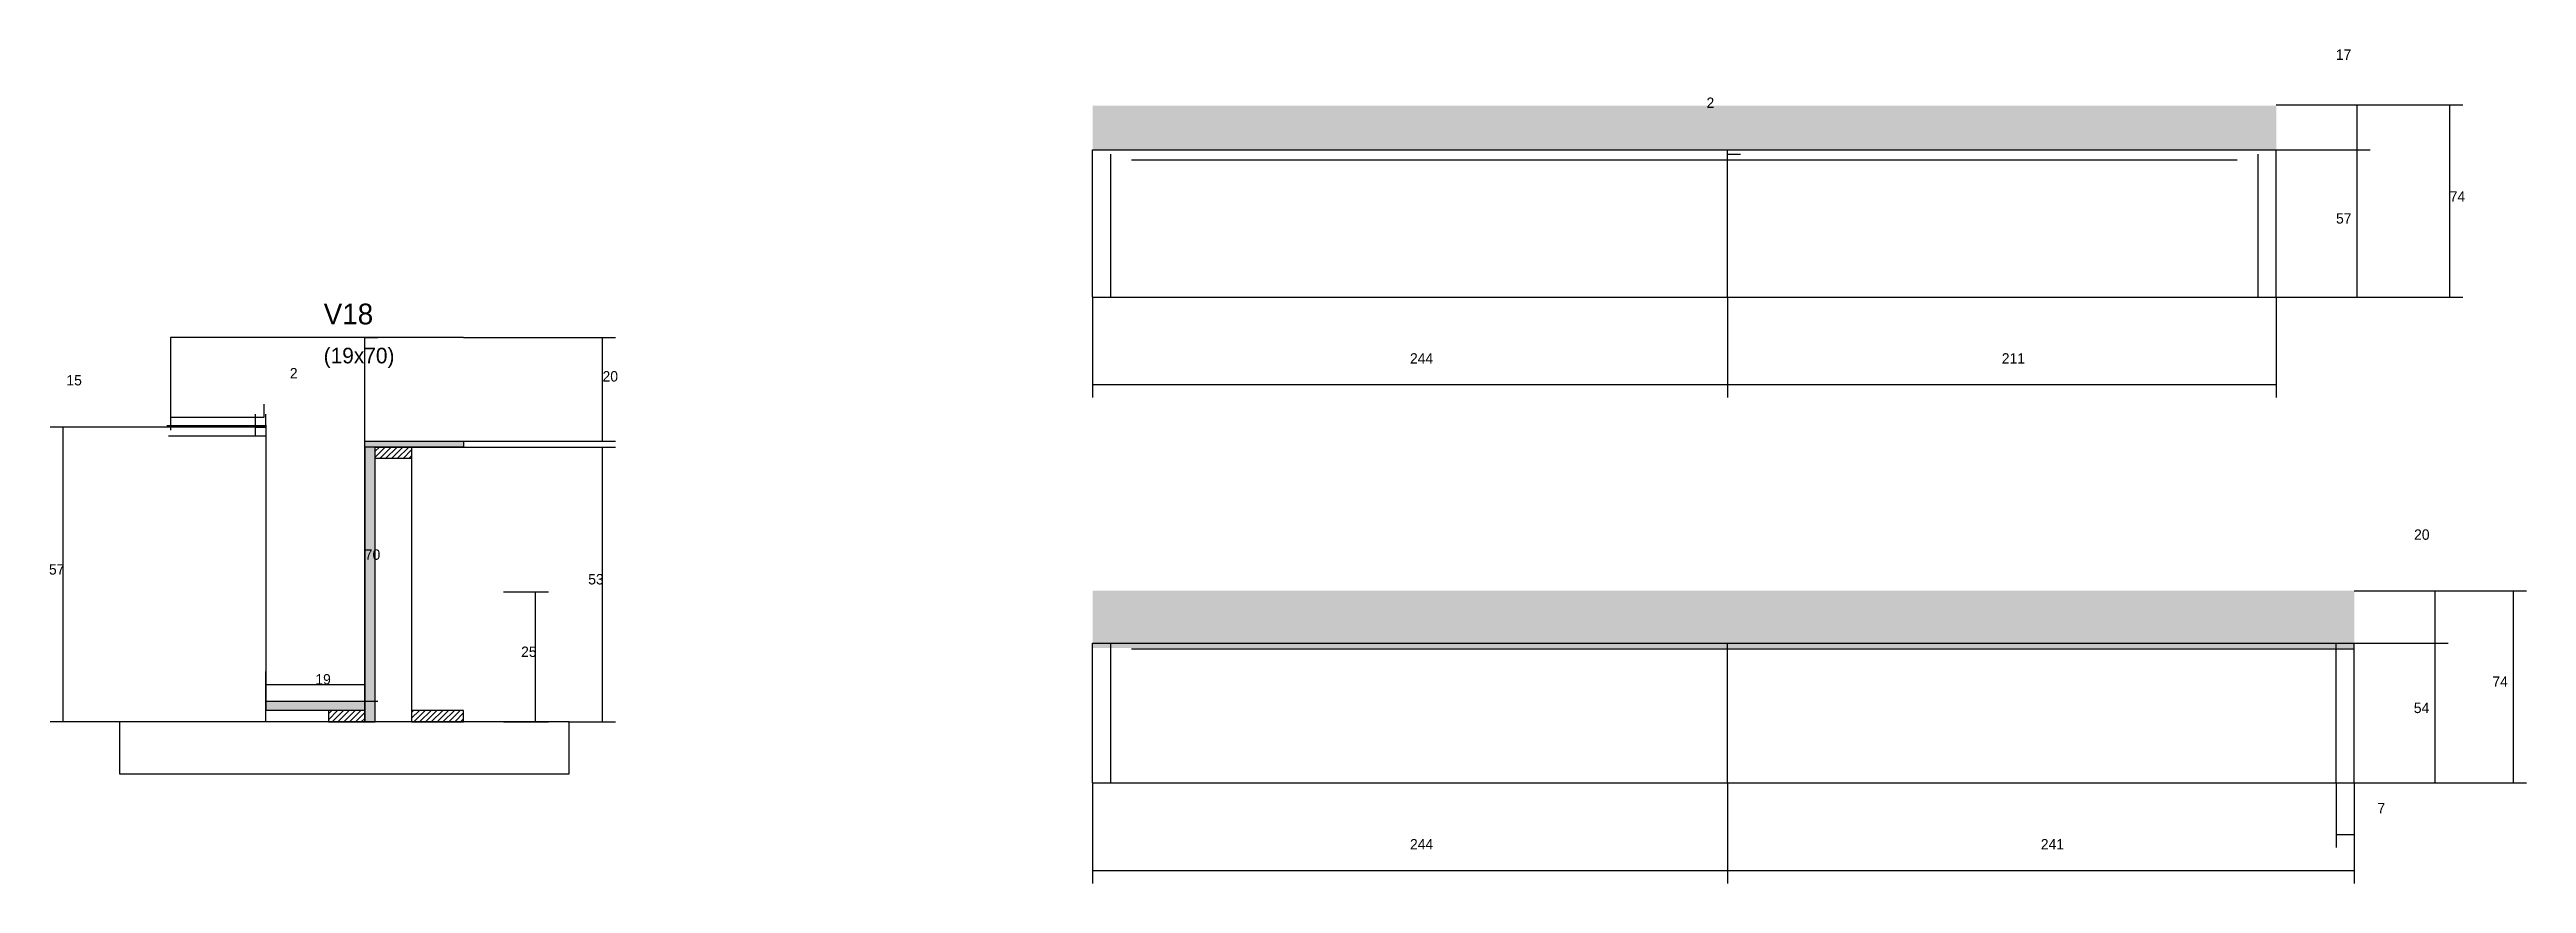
# Model space of a CAD drawing. Header units: metres. Extents: x -2848 to 21926, y -45195 to 1016.
# Drawn here: x 7895 to 8847, y -22210 to -21889 of the extents above; entities that cross this region are included whole.
import ezdxf

# ---------------------------------------------------------------- set-up
doc = ezdxf.new("R2010")
doc.units = ezdxf.units.M
for name, color, linetype in [('CONCRETO', 251, 'Continuous'), ('COTA', 4, 'Continuous'), ('Cota Seção (2x)', 4, 'Continuous'), ('Hachura', 253, 'Continuous'), ('Madeira', 126, 'Continuous'), ('Painéis', 200, 'Continuous'), ('SARR_2.2x7', 40, 'Continuous'), ('Texto Seção', 7, 'Continuous')]:
    doc.layers.add(name, color=color, linetype=linetype)

msp = doc.modelspace()

# ---------------------------------------------------------------- texts
at = {"layer": 'COTA'}
for s, p in [('17', (8773.5, -21893.2)), ('2', (8531.6, -21911.7)), ('57', (8773.6, -21956.2)), ('15', (7901.1, -22018.5)), ('2', (7987, -22015.8)), ('20', (8107.2, -22017)), ('244', (8417.6, -22010.1)), ('211', (8645.1, -22010.1)), ('20', (8803.6, -22077.9)), ('57', (7894.4, -22091.3)), ('53', (8101.7, -22095.1)), ('25', (8075.9, -22123)), ('54', (8803.5, -22144.6)), ('7', (8789.5, -22183.2)), ('244', (8417.6, -22197.1)), ('241', (8660.1, -22197.1))]:
    msp.add_text(s, height=4, dxfattribs=at).set_placement(p)
at = {"layer": 'Cota Seção (2x)'}
for s, p in [('74', (8817.3, -21947.8)), ('70', (8015.8, -22085.6)), ('19', (7996.8, -22133.6)), ('74', (8833.7, -22134.5))]:
    msp.add_text(s, height=4, dxfattribs=at).set_placement(p)
at = {"layer": 'Texto Seção'}
for s, height, p in [('V18', 8, (8000, -21995)), ('(19x70)', 6, (8000, -22010))]:
    msp.add_text(s, height=height, dxfattribs=at).set_placement(p)

# ---------------------------------------------------------------- hatches: boundary and pattern name
at = {"layer": 'COTA'}
h = msp.add_hatch(dxfattribs=at)
h.set_pattern_fill('AR-CONC', scale=0.03)
h.paths.add_polyline_path([(8295.6, -21910.8), (8295.6, -21927.8), (8295.6, -21927.8), (8750.6, -21927.8), (8750.6, -21927.8), (8750.6, -21910.8), (8750.6, -21910.8), (8295.6, -21910.8)])
h = msp.add_hatch(dxfattribs=at)
h.set_pattern_fill('AR-CONC', scale=0.03)
h.paths.add_polyline_path([(8295.6, -22097.5), (8295.6, -22119.5), (8295.6, -22119.5), (8780.6, -22119.5), (8780.6, -22119.5), (8780.6, -22097.5), (8780.6, -22097.5), (8295.6, -22097.5)])
at = {"layer": 'Hachura'}
h = msp.add_hatch(color=8, dxfattribs=at)
h.dxf.hatch_style = 1
h.paths.add_polyline_path([(8015.8, -22042.2), (8015.8, -22040), (8015.8, -22040), (8053.8, -22040), (8053.8, -22040), (8053.8, -22042.2), (8053.8, -22042.2), (8015.8, -22042.2)])
h = msp.add_hatch(color=8, dxfattribs=at)
h.dxf.hatch_style = 1
h.paths.add_polyline_path([(8019.8, -22042.2), (8015.8, -22042.2), (8015.8, -22042.2), (8015.8, -22148), (8015.8, -22148), (8019.8, -22148), (8019.8, -22148), (8019.8, -22042.2)])
h = msp.add_hatch(dxfattribs=at)
h.set_pattern_fill('ANSI31', scale=0.5)
h.paths.add_polyline_path([(8019.8, -22046.6), (8019.8, -22042.2), (8019.8, -22042.2), (8033.8, -22042.2), (8033.8, -22042.2), (8033.8, -22046.6), (8033.8, -22046.6), (8019.8, -22046.6)])
h = msp.add_hatch(color=8, dxfattribs=at)
h.dxf.hatch_style = 1
h.paths.add_polyline_path([(7977.8, -22143.6), (7977.8, -22140), (7977.8, -22140), (8015.8, -22140), (8015.8, -22140), (8015.8, -22143.6), (8015.8, -22143.6), (7977.8, -22143.6)])
h = msp.add_hatch(dxfattribs=at)
h.set_pattern_fill('ANSI31', scale=0.5)
h.paths.add_polyline_path([(8015.8, -22148), (8015.8, -22143.6), (8015.8, -22143.6), (8001.8, -22143.6), (8001.8, -22143.6), (8001.8, -22148), (8001.8, -22148), (8015.8, -22148)])
h = msp.add_hatch(dxfattribs=at)
h.set_pattern_fill('ANSI31', scale=0.5)
h.paths.add_polyline_path([(8053.8, -22148), (8053.8, -22143.6), (8053.8, -22143.6), (8033.8, -22143.6), (8033.8, -22143.6), (8033.8, -22148), (8033.8, -22148), (8053.8, -22148)])

# ---------------------------------------------------------------- linework, layer by layer
at = {"layer": 'CONCRETO'}
for points in [[(8053.8, -22000), (8015.8, -22000), (8015.8, -22000), (8015.8, -22000), (8015.8, -22000), (7977.8, -22000), (7941.1, -22000)], [(7977.8, -22033.8), (7977.8, -22143.6), (7977.8, -22143.6), (7977.8, -22140), (8015.8, -22140), (8015.8, -22047.2), (8015.8, -22047.2), (8015.8, -22040)]]:
    msp.add_lwpolyline(points, dxfattribs=at)
at = {"layer": 'COTA'}
for p, q in [((8750.6, -21910.5), (8786.7, -21910.5)), ((8781.7, -21927.8), (8781.7, -21910.5)), ((8539.6, -21929.5), (8539.6, -21927.8)), ((8539.6, -21927.8), (8544.6, -21927.8)), ((8750.6, -21927.8), (8786.7, -21927.8)), ((8750.6, -21927.8), (8786.7, -21927.8)), ((8781.7, -21984.5), (8781.7, -21927.8)), ((8539.6, -21929.5), (8544.6, -21929.5)), ((8295.6, -21984.5), (8295.6, -22023.2)), ((8539.6, -21984.5), (8539.6, -22023.2)), ((8539.6, -21984.5), (8539.6, -22023.2)), ((8750.6, -21984.5), (8750.6, -22023.2)), ((8750.6, -21984.5), (8786.7, -21984.5)), ((7941.1, -22000), (7941.1, -22035.7)), ((8053.8, -22000), (8112.2, -22000)), ((8107.2, -22040), (8107.2, -22000)), ((8295.6, -22018.2), (8539.6, -22018.2)), ((8539.6, -22018.2), (8750.6, -22018.2)), ((7941.1, -22030.7), (7977.1, -22030.7)), ((7973.8, -22037.9), (7973.8, -22029.6)), ((7977.1, -22030.7), (7977.1, -22025.7)), ((7977.8, -22034.6), (7977.8, -22029.6)), ((7977.8, -22034.6), (7894.9, -22034.6)), ((7899.9, -22148), (7899.9, -22034.6)), ((7973.8, -22034.6), (7977.8, -22034.6)), ((8033.8, -22042.2), (8112.2, -22042.2)), ((8053.8, -22040), (8112.2, -22040)), ((8107.2, -22148), (8107.2, -22042.2)), ((8069.1, -22098), (8086.4, -22098)), ((8081.4, -22148), (8081.4, -22098)), ((8780.6, -22097.5), (8816.7, -22097.5)), ((8811.7, -22117.7), (8811.7, -22097.5)), ((8780.6, -22117.7), (8816.7, -22117.7)), ((8780.6, -22117.7), (8816.7, -22117.7)), ((8811.7, -22171.5), (8811.7, -22117.7)), ((7959.8, -22148), (7894.9, -22148)), ((8069.1, -22148), (8086.4, -22148)), ((8094.4, -22148), (8112.2, -22148)), ((8295.6, -22171.5), (8295.6, -22210.2)), ((8539.6, -22171.5), (8539.6, -22210.2)), ((8539.6, -22171.5), (8539.6, -22210.2)), ((8773.6, -22171.5), (8773.6, -22196.3)), ((8780.6, -22171.5), (8780.6, -22210.2)), ((8780.6, -22171.5), (8816.7, -22171.5)), ((8780.6, -22171.5), (8780.6, -22196.3)), ((8773.6, -22191.3), (8780.6, -22191.3)), ((8295.6, -22205.2), (8539.6, -22205.2)), ((8539.6, -22205.2), (8780.6, -22205.2))]:
    msp.add_line(p, q, dxfattribs=at)
at = {"layer": 'Cota Seção (2x)'}
for p, q in [((8750.6, -21910.5), (8822.3, -21910.5)), ((8817.3, -21984.5), (8817.3, -21910.5)), ((8750.6, -21984.5), (8822.3, -21984.5)), ((8015.8, -22140), (8015.8, -22000)), ((8015.8, -22000), (8020.8, -22000)), ((8780.6, -22097.5), (8846.8, -22097.5)), ((8841.8, -22171.5), (8841.8, -22097.5)), ((7977.8, -22148), (7977.8, -22128.6)), ((8015.8, -22148), (8015.8, -22128.6)), ((7977.8, -22133.6), (8015.8, -22133.6)), ((8015.8, -22140), (8020.8, -22140)), ((8780.6, -22171.5), (8846.8, -22171.5))]:
    msp.add_line(p, q, dxfattribs=at)
at = {"layer": 'Madeira'}
for points in [[(8019.8, -22046.6), (8019.8, -22042.2), (8033.8, -22042.2), (8033.8, -22046.6)], [(8019.8, -22042.2), (8033.8, -22042.2), (8033.8, -22148), (8019.8, -22148)], [(8015.8, -22148), (8015.8, -22143.6), (8001.8, -22143.6), (8001.8, -22148)], [(8053.8, -22148), (8053.8, -22143.6), (8033.8, -22143.6), (8033.8, -22148)], [(7921.5, -22168), (8094.4, -22168), (8094.4, -22148), (7921.5, -22148)]]:
    msp.add_lwpolyline(points, close=True, dxfattribs=at)
at = {"layer": 'Painéis'}
for p, q in [((8295.6, -21927.8), (8750.6, -21927.8)), ((8295.6, -21984.5), (8295.6, -21927.8)), ((8539.6, -21984.5), (8539.6, -21927.8)), ((8750.6, -21984.5), (8750.6, -21927.8)), ((8295.6, -21984.5), (8750.6, -21984.5)), ((7939.7, -22033.9), (7977.8, -22033.9)), ((7940.4, -22037.9), (7977.8, -22037.9)), ((8015.8, -22040), (8053.8, -22040)), ((8295.6, -22117.7), (8780.6, -22117.7)), ((8295.6, -22171.5), (8295.6, -22117.7)), ((8539.6, -22171.5), (8539.6, -22117.7)), ((8780.6, -22171.5), (8780.6, -22117.7)), ((7977.8, -22140), (8015.8, -22140)), ((8295.6, -22171.5), (8780.6, -22171.5))]:
    msp.add_line(p, q, dxfattribs=at)
for points in [[(8015.8, -22042.2), (8015.8, -22040), (8053.8, -22040), (8053.8, -22042.2)], [(8019.8, -22042.2), (8015.8, -22042.2), (8015.8, -22148), (8019.8, -22148)], [(7977.8, -22143.6), (7977.8, -22140), (8015.8, -22140), (8015.8, -22143.6)]]:
    msp.add_lwpolyline(points, close=True, dxfattribs=at)
at = {"layer": 'SARR_2.2x7'}
for p, q in [((8295.6, -21984.5), (8295.6, -21929.5)), ((8302.6, -21984.5), (8302.6, -21929.5)), ((8310.6, -21931.7), (8539.6, -21931.7)), ((8539.6, -21931.7), (8735.6, -21931.7)), ((8743.6, -21984.5), (8743.6, -21929.5)), ((8750.6, -21984.5), (8750.6, -21929.5)), ((8295.6, -21984.5), (8302.6, -21984.5)), ((8743.6, -21984.5), (8750.6, -21984.5)), ((8295.6, -22117.7), (8302.6, -22117.7)), ((8295.6, -22171.5), (8295.6, -22117.7)), ((8302.6, -22171.5), (8302.6, -22117.7)), ((8773.6, -22117.7), (8780.6, -22117.7)), ((8773.6, -22171.5), (8773.6, -22117.7)), ((8780.6, -22171.5), (8780.6, -22117.7)), ((8310.6, -22119.9), (8539.6, -22119.9)), ((8539.6, -22119.9), (8780.6, -22119.9)), ((8295.6, -22171.5), (8302.6, -22171.5)), ((8773.6, -22171.5), (8780.6, -22171.5))]:
    msp.add_line(p, q, dxfattribs=at)

msp.set_redraw_order([(e.dxf.handle, doc.entitydb.next_handle()) for e in msp.query("TEXT MTEXT ATTDEF DIMENSION ARC_DIMENSION")])  # texts and dimensions are drawn at this point

doc.saveas('drawing.dxf')
